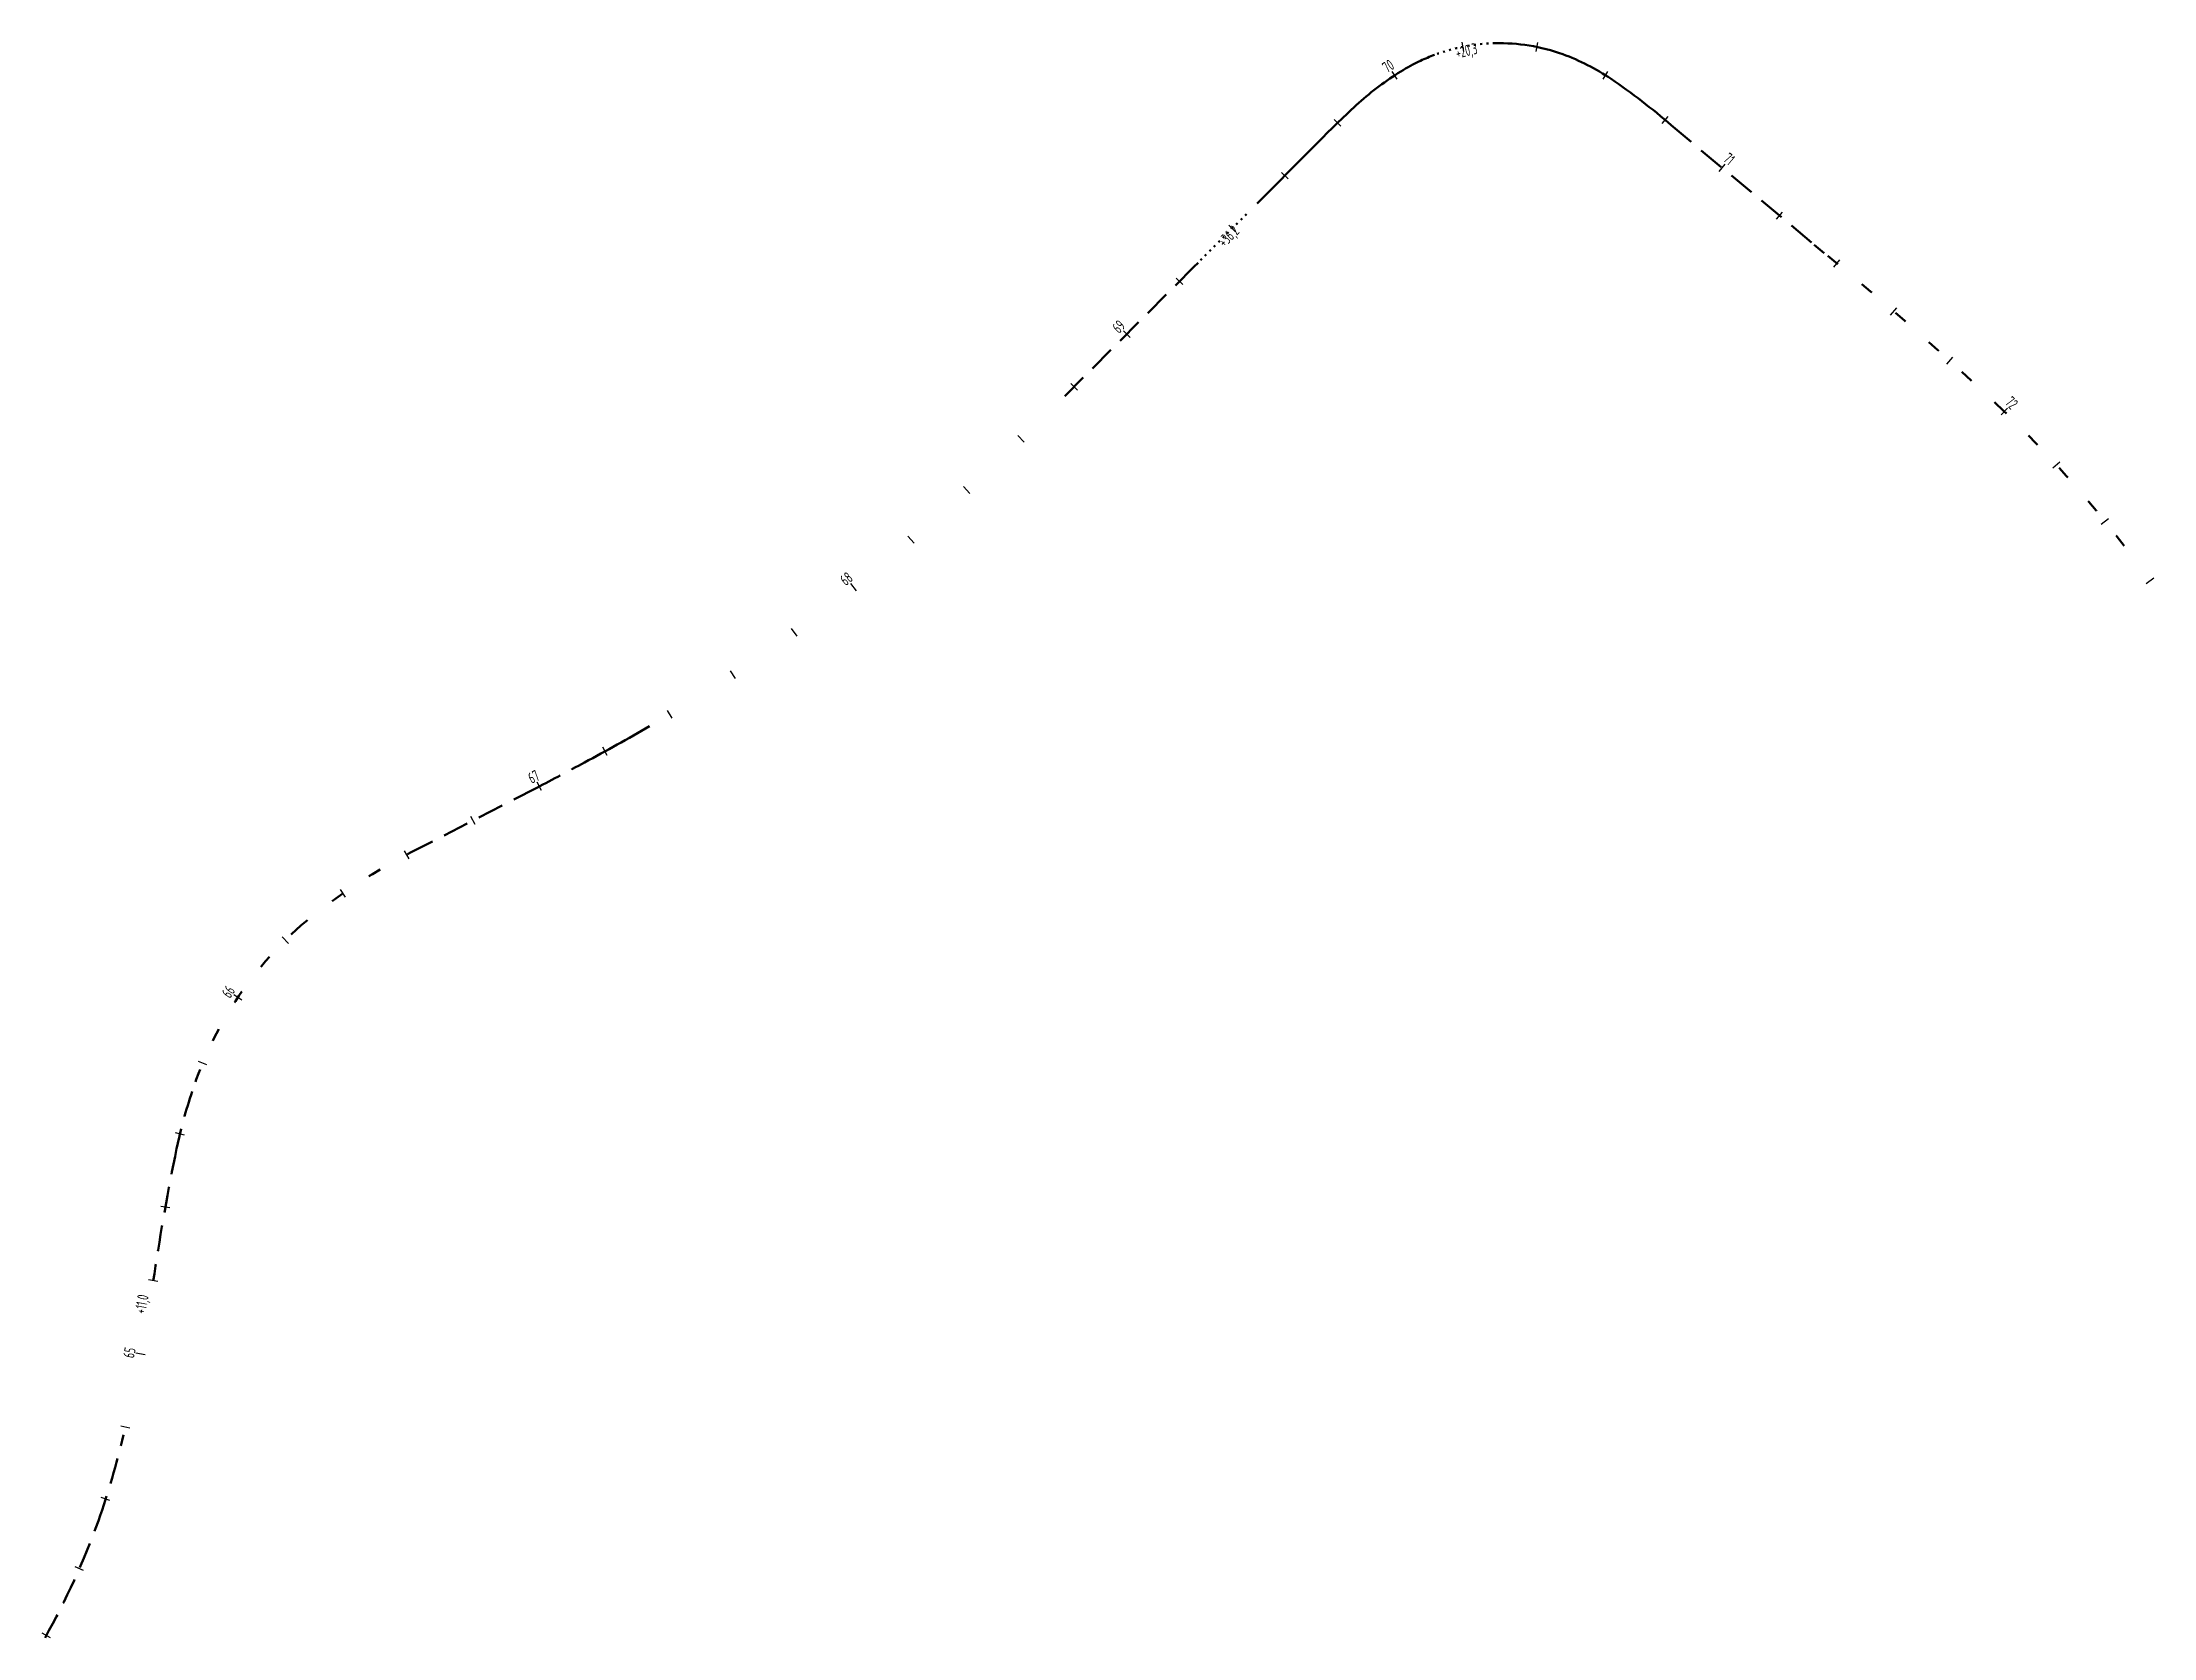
# Model space of a CAD drawing. Header units: metres. Extents: x 245702 to 2250761, y -1588929 to 6439132.
# Drawn here: x 2247529 to 2248096, y 540689 to 541117 of the extents above; entities that cross this region are included whole.
import ezdxf

# ---------------------------------------------------------------- set-up
doc = ezdxf.new("R2010")
doc.units = ezdxf.units.M
doc.linetypes.add('DASHED', pattern=[0.75, 0.5, -0.25])
doc.linetypes.add('STROT', pattern=[1.7, 0.5, -1.2])
doc.layers.add('ОСЬ_ВЕРХ_ПОКРЫТИЯ_ПИКЕТЫ', color=1, linetype='Continuous')
doc.layers.add('разметка', color=7, linetype='Continuous')
doc.styles.get("Standard").update_dxf_attribs({"font": 'simplex.shx'})

msp = doc.modelspace()

# ---------------------------------------------------------------- texts
at = {"layer": 'ОСЬ_ВЕРХ_ПОКРЫТИЯ_ПИКЕТЫ', "width": 0.6}
for s, rotation, p in [('+20,3', 13.8219, (2247908.89, 541112.44)), ('70', 33.1824, (2247890.1, 541108.49)), ('71', 320.1207, (2247979.99, 541085.1)), ('+36,2', 45.1063, (2247846.5, 541061.68)), ('69', 45.1063, (2247818.14, 541038.53)), ('72', 315.7325, (2248055.62, 541019.92)), ('68', 38.4818, (2247744.83, 540970.86)), ('67', 27.5202, (2247660.6, 540917.81)), ('66', 56.1085, (2247579.65, 540860.12)), ('+11,0', 79.4776, (2247556.92, 540775.49)), ('65', 79.4776, (2247553.88, 540763.64))]:
    msp.add_text(s, height=3, rotation=rotation, dxfattribs=at).set_placement(p)

# ---------------------------------------------------------------- linework, layer by layer
at = {"layer": 'ОСЬ_ВЕРХ_ПОКРЫТИЯ_ПИКЕТЫ'}
for p, q in [((2247910.66, 541114.41), (2247910.17, 541116.86)), ((2247930.03, 541114.36), (2247930.53, 541116.81)), ((2247892.75, 541106.94), (2247891.38, 541109.03)), ((2247892.75, 541106.94), (2247891.38, 541109.03)), ((2247948, 541106.91), (2247949.32, 541109.03)), ((2247963.84, 541095.01), (2247965.44, 541096.93)), ((2247877.61, 541094.3), (2247875.86, 541096.09)), ((2247863.49, 541080.16), (2247861.72, 541081.93)), ((2247979.18, 541082.19), (2247980.79, 541084.11)), ((2247979.18, 541082.19), (2247980.79, 541084.11)), ((2247994.53, 541069.36), (2247996.14, 541071.28)), ((2247849.37, 541065.99), (2247847.6, 541067.75)), ((2248009.88, 541056.54), (2248011.48, 541058.46)), ((2247835.26, 541051.82), (2247833.49, 541053.58)), ((2248025.16, 541043.66), (2248026.78, 541045.56)), ((2247821.15, 541037.65), (2247819.38, 541039.41)), ((2247821.15, 541037.65), (2247819.38, 541039.41)), ((2248040.19, 541030.52), (2248041.86, 541032.37)), ((2247806.99, 541023.51), (2247805.23, 541025.28)), ((2248054.77, 541016.9), (2248056.52, 541018.69)), ((2248054.77, 541016.9), (2248056.52, 541018.69)), ((2247792.68, 541009.51), (2247790.95, 541011.31)), ((2248068.67, 541002.62), (2248070.51, 541004.31)), ((2247778.11, 540995.77), (2247776.41, 540997.62)), ((2248081.66, 540987.52), (2248083.61, 540989.09)), ((2247763.15, 540982.44), (2247761.52, 540984.33)), ((2248093.72, 540971.65), (2248095.75, 540973.11)), ((2247747.72, 540969.64), (2247746.16, 540971.6)), ((2247747.72, 540969.64), (2247746.16, 540971.6)), ((2247731.75, 540957.51), (2247730.28, 540959.54)), ((2247715.25, 540946.11), (2247713.87, 540948.2)), ((2247698.27, 540935.45), (2247696.98, 540937.59)), ((2247680.86, 540925.5), (2247679.66, 540927.69)), ((2247663.2, 540916.07), (2247662.04, 540918.29)), ((2247663.2, 540916.07), (2247662.04, 540918.29)), ((2247645.4, 540906.92), (2247644.26, 540909.15)), ((2247627.67, 540897.73), (2247626.48, 540899.93)), ((2247610.65, 540887.49), (2247609.24, 540889.56)), ((2247595.34, 540875.02), (2247593.59, 540876.79)), ((2247582.77, 540859.83), (2247580.69, 540861.22)), ((2247582.77, 540859.83), (2247580.69, 540861.22)), ((2247573.46, 540842.44), (2247571.15, 540843.4)), ((2247567.44, 540823.59), (2247565.01, 540824.19)), ((2247563.52, 540804.08), (2247561.06, 540804.5)), ((2247560.27, 540784.35), (2247557.8, 540784.76)), ((2247556.86, 540764.62), (2247554.4, 540765.07)), ((2247556.86, 540764.62), (2247554.4, 540765.07)), ((2247552.76, 540744.98), (2247550.33, 540745.56)), ((2247547.42, 540725.61), (2247545.04, 540726.37)), ((2247540.35, 540706.78), (2247538.06, 540707.77)), ((2247531.44, 540688.74), (2247529.26, 540689.96))]:
    msp.add_line(p, q, dxfattribs=at)
at = {"layer": 'разметка', "linetype": 'STROT', "lineweight": 50}
msp.add_lwpolyline([(2247902.75, 541113.45, -0.08297), (2247918.93, 541116.59)], format="xyb", dxfattribs=at)
at = {"layer": 'разметка', "lineweight": 50, "ltscale": 7}
for points in [[(2247918.93, 541116.59, -0.093226), (2247937.18, 541113.64, -0.059573), (2247950.14, 541107.03, -0.029715), (2247966.3, 541094.58)], [(2247855.17, 541073.58), (2247869.28, 541087.76), (2247871.77, 541090.25, -0.015766), (2247882.47, 541100.56, -0.045736), (2247893.73, 541109, -0.031601), (2247899.04, 541111.9, -0.020138), (2247902.75, 541113.45)], [(2247674.74, 540923.59, 0.007898), (2247692.2, 540933.33, -403.883081)]]:
    msp.add_lwpolyline(points, format="xyb", dxfattribs=at)
at = {"layer": 'разметка', "linetype": 'DASHED', "lineweight": 50, "ltscale": 14}
msp.add_lwpolyline([(2247966.3, 541094.58), (2248004.67, 541062.52)], dxfattribs=at)
at = {"layer": 'разметка', "linetype": 'STROT', "lineweight": 50}
msp.add_lwpolyline([(2247852.35, 541070.75), (2247839.33, 541057.68)], dxfattribs=at)
at = {"layer": 'разметка', "linetype": 'STROT', "lineweight": 50, "ltscale": 7}
for points in [[(2248004.67, 541062.52), (2248007.37, 541060.26, -0.019044), (2248055.53, 541017.9, -0.037792), (2248087.81, 540981.71, -0.624777), (2248087.81, 540981.71, -0.007953)], [(2247569.49, 540835.34, -0.645807), (2247569.49, 540835.34, -0.134905), (2247598.67, 540879.83, -0.058851), (2247630.35, 540900.58), (2247630.35, 540900.58), (2247630.35, 540900.58)]]:
    msp.add_lwpolyline(points, format="xyb", dxfattribs=at)
at = {"layer": 'разметка', "lineweight": 50, "ltscale": 7}
for points in [[(2247839.33, 541057.68), (2247838.24, 541056.58)], [(2247559.03, 540784.56), (2247559.34, 540786.44)]]:
    msp.add_lwpolyline(points, dxfattribs=at)
at = {"layer": 'разметка', "linetype": 'DASHED', "lineweight": 50, "ltscale": 14}
for points in [[(2247838.24, 541056.58), (2247802.91, 541021.2, 1), (2247802.91, 541021.2)], [(2247674.74, 540923.59, -0.003587), (2247661.98, 540916.84), (2247630.35, 540900.58, 0.003498), (2247630.35, 540900.58)], [(2247559.34, 540786.44), (2247559.34, 540786.44, -0.012728), (2247565.31, 540820, -0.027265), (2247569.49, 540835.34)], [(2247530.02, 540688.77, 0.040792), (2247544.33, 540720.11, 0.025414), (2247551.07, 540743.16, 0.010469)]]:
    msp.add_lwpolyline(points, format="xyb", dxfattribs=at)

msp.set_redraw_order([(e.dxf.handle, doc.entitydb.next_handle()) for e in msp.query("TEXT MTEXT ATTDEF DIMENSION ARC_DIMENSION")])  # texts and dimensions are drawn at this point

doc.saveas('drawing.dxf')
